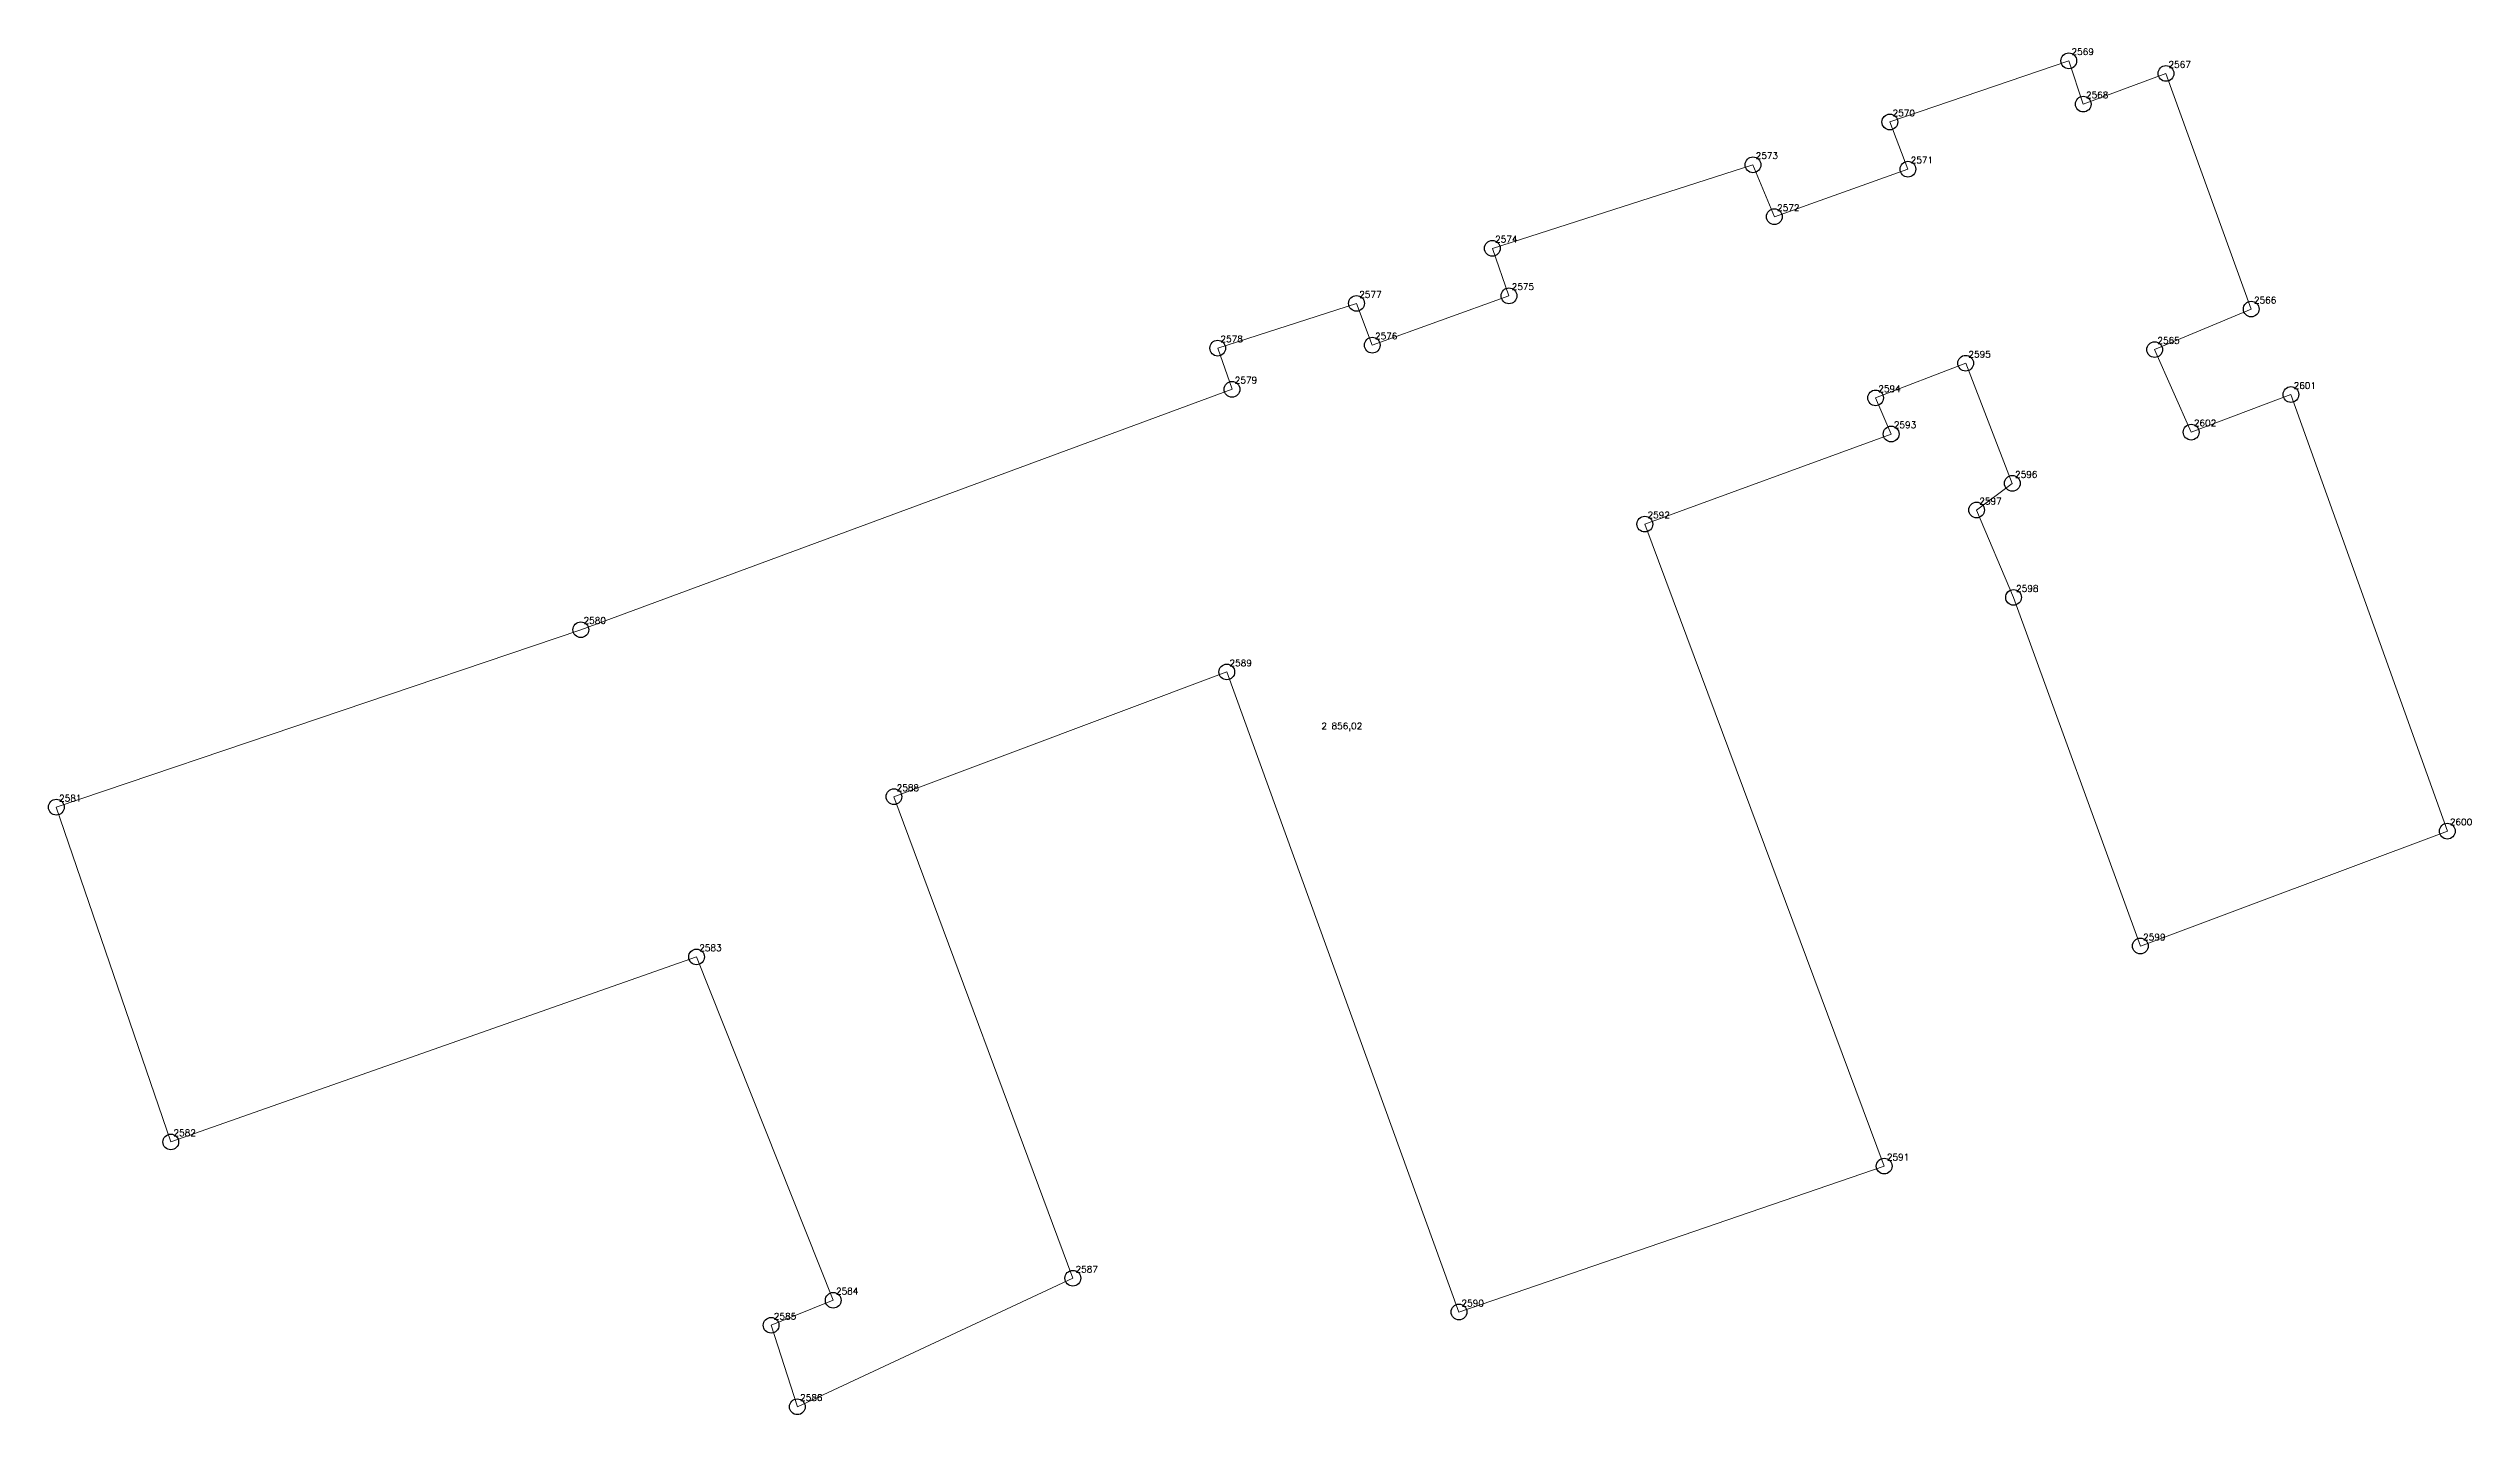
# Model space of a CAD drawing. Extents: x 1391578 to 1399811, y 355675 to 360827.
# Drawn here: x 1396192.7 to 1396308.1, y 359631.8 to 359696.8 of the extents above; entities that cross this region are included whole.
import ezdxf

# ---------------------------------------------------------------- set-up
doc = ezdxf.new("R2010")
doc.units = 0
doc.header["$PDMODE"] = 33
doc.header["$PDSIZE"] = 0.75
doc.layers.add('6 - утвержденные границы территорий окн', color=7, linetype='Continuous')
doc.styles.get("Standard").update_dxf_attribs({"font": 'simplex.shx'})

msp = doc.modelspace()

# ---------------------------------------------------------------- texts
at = {"layer": '6 - утвержденные границы территорий окн', "color": 7}
for s, p in [('2569', (1396289.08, 359696.52)), ('2567', (1396293.7, 359695.91)), ('2568', (1396289.77, 359694.46)), ('2570', (1396280.56, 359693.6)), ('2573', (1396274.04, 359691.57)), ('2571', (1396281.42, 359691.36)), ('2572', (1396275.06, 359689.09)), ('2574', (1396261.63, 359687.59)), ('2577', (1396255.16, 359684.96)), ('2575', (1396262.42, 359685.33)), ('2566', (1396297.77, 359684.69)), ('2578', (1396248.55, 359682.84)), ('2576', (1396255.91, 359682.98)), ('2565', (1396293.17, 359682.77)), ('2595', (1396284.17, 359682.11)), ('2579', (1396249.23, 359680.88)), ('2594', (1396279.88, 359680.47)), ('2601', (1396299.66, 359680.62)), ('2593', (1396280.62, 359678.75)), ('2602', (1396294.91, 359678.84)), ('2596', (1396286.39, 359676.39)), ('2592', (1396268.89, 359674.46)), ('2597', (1396284.69, 359675.12)), ('2598', (1396286.44, 359670.96)), ('2580', (1396218.22, 359669.43)), ('2589', (1396248.98, 359667.41)), ('2 856,02', (1396253.36, 359664.41)), ('2588', (1396233.13, 359661.47)), ('2581', (1396193.24, 359660.97)), ('2600', (1396307.1, 359659.84)), ('2583', (1396223.73, 359653.85)), ('2599', (1396292.49, 359654.36)), ('2582', (1396198.69, 359645.04)), ('2591', (1396280.29, 359643.88)), ('2587', (1396241.65, 359638.54)), ('2584', (1396230.24, 359637.5)), ('2585', (1396227.28, 359636.3)), ('2590', (1396260.03, 359636.93)), ('2586', (1396228.53, 359632.43))]:
    msp.add_text(s, height=0.311, dxfattribs=at).set_placement(p)

# ---------------------------------------------------------------- linework, layer by layer
at = {"layer": '6 - утвержденные границы территорий окн', "color": 7, "lineweight": 20}
msp.add_lwpolyline([(1396293.04, 359682.49), (1396294.78, 359678.56), (1396299.53, 359680.35), (1396306.98, 359659.56), (1396292.36, 359654.09), (1396286.32, 359670.69), (1396284.56, 359674.85), (1396286.26, 359676.12), (1396284.04, 359681.84), (1396279.75, 359680.19), (1396280.49, 359678.47), (1396268.76, 359674.18), (1396280.16, 359643.61), (1396259.91, 359636.66), (1396248.85, 359667.14), (1396233, 359661.2), (1396241.52, 359638.27), (1396228.4, 359632.15), (1396227.15, 359636.03), (1396230.11, 359637.22), (1396223.6, 359653.57), (1396198.56, 359644.76), (1396193.11, 359660.7), (1396218.09, 359669.15), (1396249.1, 359680.6), (1396248.42, 359682.56), (1396255.03, 359684.69), (1396255.78, 359682.7), (1396262.29, 359685.05), (1396261.5, 359687.31), (1396273.91, 359691.29), (1396274.93, 359688.82), (1396281.29, 359691.08), (1396280.43, 359693.33), (1396288.95, 359696.24), (1396289.64, 359694.18), (1396293.58, 359695.64), (1396297.64, 359684.42), (1396293.04, 359682.49)], close=True, dxfattribs=at)
at = {"layer": '6 - утвержденные границы территорий окн'}
for p in [(1396288.95, 359696.24), (1396293.58, 359695.64), (1396289.64, 359694.18), (1396280.43, 359693.33), (1396273.91, 359691.29), (1396281.29, 359691.08), (1396274.93, 359688.82), (1396261.5, 359687.31), (1396255.03, 359684.69), (1396262.29, 359685.05), (1396297.64, 359684.42), (1396248.42, 359682.56), (1396255.78, 359682.7), (1396293.04, 359682.49), (1396284.04, 359681.84), (1396249.1, 359680.6), (1396279.75, 359680.19), (1396299.53, 359680.35), (1396280.49, 359678.47), (1396294.78, 359678.56), (1396286.26, 359676.12), (1396268.76, 359674.18), (1396284.56, 359674.85), (1396286.32, 359670.69), (1396218.09, 359669.15), (1396248.85, 359667.14), (1396193.11, 359660.7), (1396233, 359661.2), (1396306.98, 359659.56), (1396223.6, 359653.57), (1396292.36, 359654.09), (1396198.56, 359644.76), (1396280.16, 359643.61), (1396241.52, 359638.27), (1396230.11, 359637.22), (1396227.15, 359636.03), (1396259.91, 359636.66), (1396228.4, 359632.15)]:
    msp.add_point(p, dxfattribs=at)

msp.set_redraw_order([(e.dxf.handle, doc.entitydb.next_handle()) for e in msp.query("TEXT MTEXT ATTDEF DIMENSION ARC_DIMENSION")])  # texts and dimensions are drawn at this point

doc.saveas('drawing.dxf')
